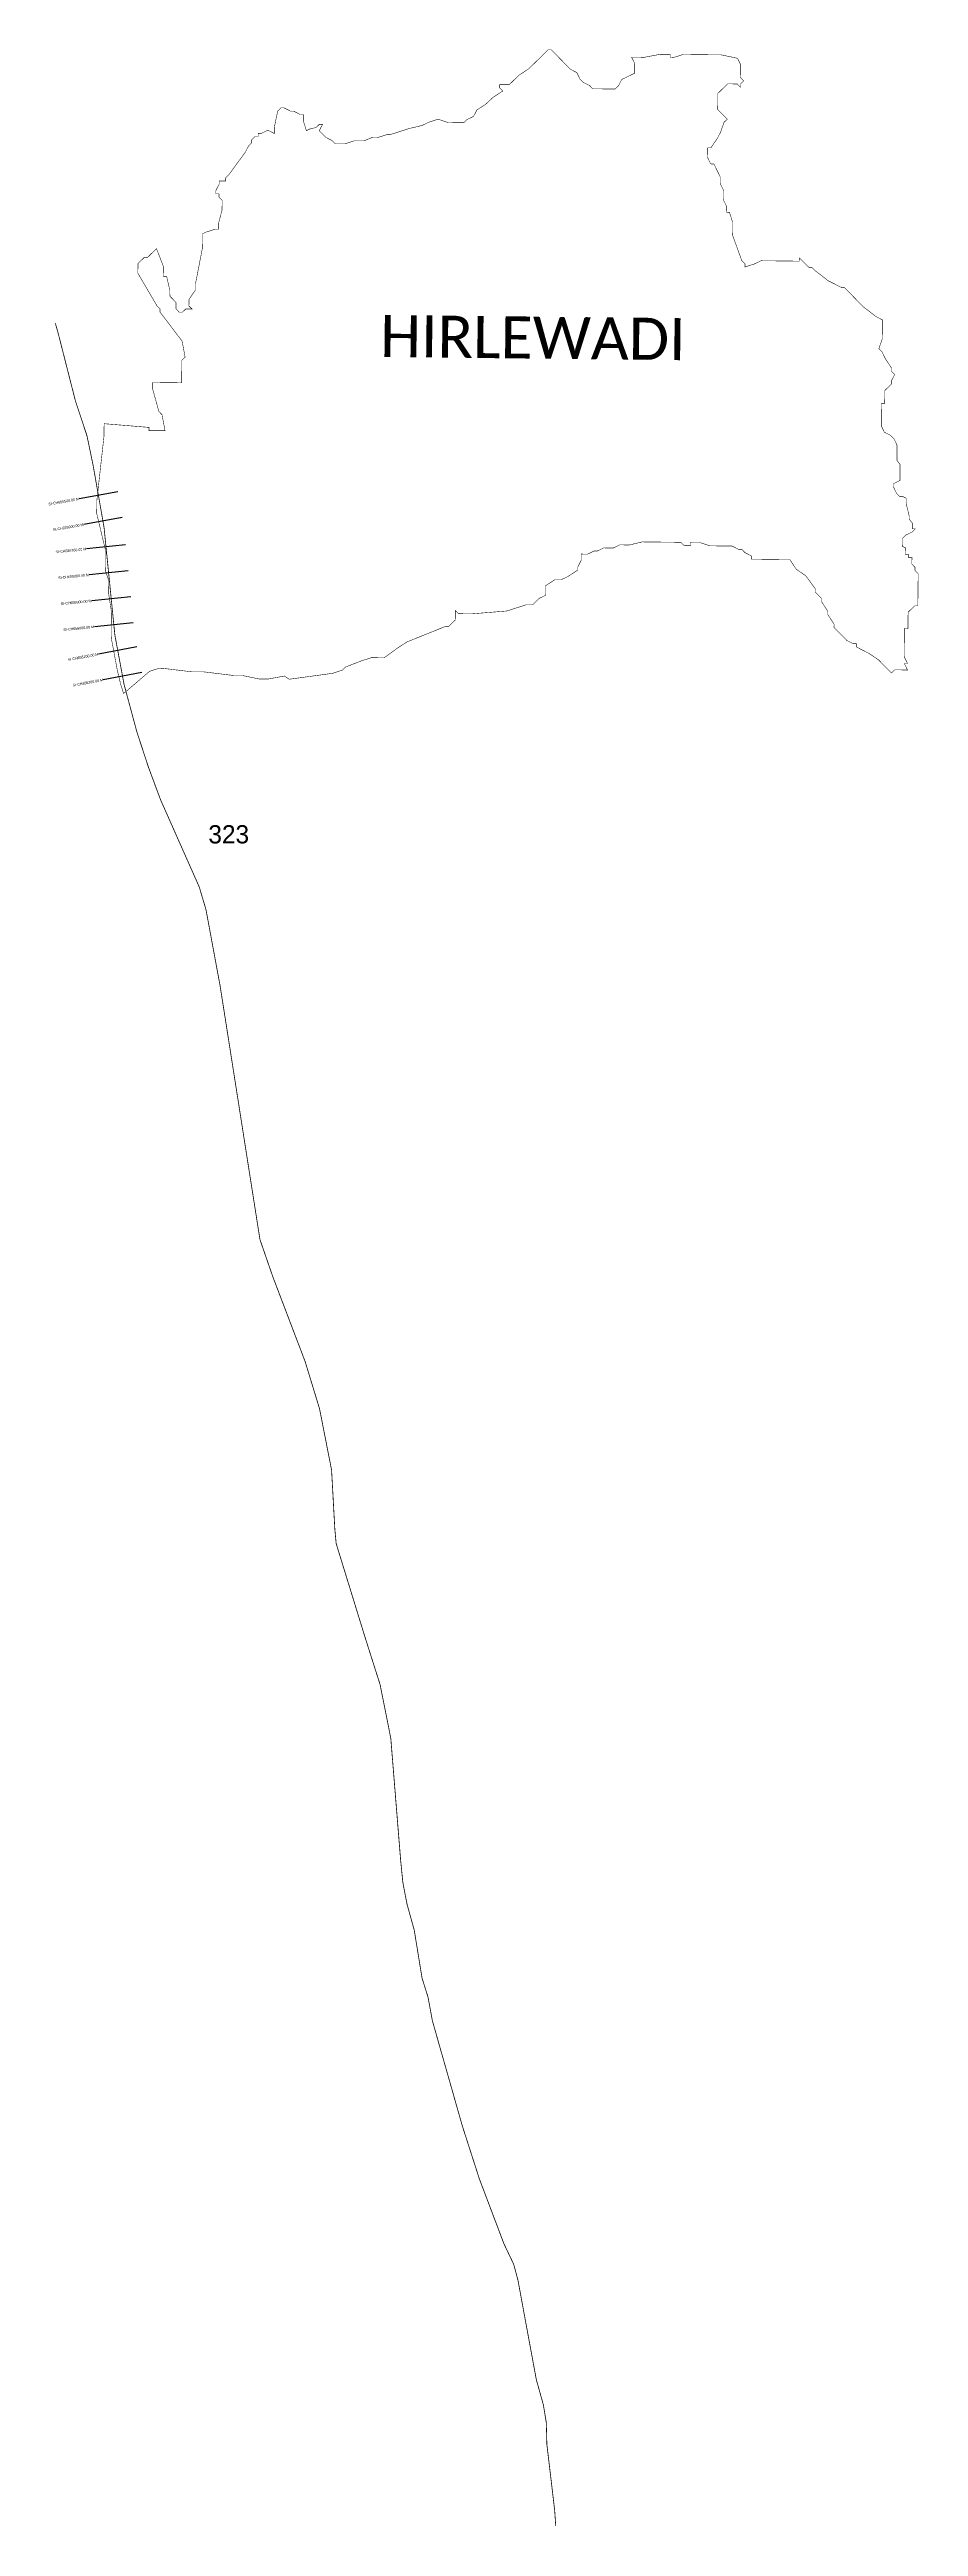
# Model space of a CAD drawing. Header units: metres. Extents: x 333181 to 336511, y 1782223 to 1791722.
import ezdxf
from ezdxf.enums import TextEntityAlignment as Align

# ---------------------------------------------------------------- set-up
doc = ezdxf.new("R2010")
doc.units = ezdxf.units.M
for name, color, linetype in [('CS', 134, 'Continuous'), ('CSMark', 6, 'Continuous'), ('NATURALLY PROTECTED', 3, 'Continuous'), ('VILLAGE NAME', 250, 'Continuous')]:
    doc.layers.add(name, color=color, linetype=linetype)

msp = doc.modelspace()

# ---------------------------------------------------------------- linework, layer by layer
at = {"color": 6, "const_width": 2}
msp.add_lwpolyline([(333389.7, 1790287.3), (333561.8, 1790273.1), (333561.8, 1790260.8), (333623.2, 1790260.2), (333611.6, 1790321.8), (333599.4, 1790334.3), (333575.7, 1790420.7), (333576, 1790445.3), (333686.8, 1790444.1), (333687.7, 1790530.3), (333700.2, 1790542.4), (333688.5, 1790604.1), (333603.6, 1790715.8), (333603.7, 1790728.1), (333591.6, 1790740.5), (333519, 1790864.4), (333519.4, 1790901.4), (333544.3, 1790925.7), (333556.6, 1790925.5), (333590.4, 1790958.6), (333617.8, 1790888), (333617.4, 1790851), (333629.7, 1790850.9), (333641.4, 1790799.3), (333642, 1790776.1), (333665.5, 1790752), (333665.3, 1790727.4), (333677.4, 1790715), (333689.7, 1790714.9), (333702.2, 1790727), (333726.8, 1790726.8), (333714.6, 1790739.2), (333714.9, 1790763.8), (333739.9, 1790800.5), (333740.2, 1790825.1), (333766.3, 1790960.2), (333766.9, 1791015.6), (333779.3, 1791021.6), (333816.3, 1791033.5), (333828.6, 1791033.4), (333828.9, 1791058), (333841.7, 1791107.1), (333842.1, 1791144), (333830, 1791156.4), (333830.1, 1791168.8), (333817.8, 1791168.9), (333817.9, 1791181.2), (333830.5, 1791205.7), (333830.7, 1791218), (333855.2, 1791217.7), (333855.4, 1791230), (333867.8, 1791242.2), (333930.3, 1791327.7), (333942.9, 1791352.1), (333955.3, 1791364.3), (333955.5, 1791376.6), (333967.9, 1791388.8), (333980.2, 1791388.7), (333980.3, 1791401), (333992.6, 1791400.8), (334017.4, 1791412.9), (334041.9, 1791400.3), (334042.2, 1791424.9), (334055.1, 1791486.3), (334067.6, 1791498.5), (334079.9, 1791498.4), (334104.4, 1791485.8), (334116.7, 1791485.6), (334141.2, 1791473.1), (334153.4, 1791472.9), (334153.2, 1791448.3), (334165.1, 1791411.3), (334177.4, 1791417.3), (334202.1, 1791423.2), (334214.6, 1791435.3), (334226.9, 1791435.2), (334214.3, 1791410.7), (334238.7, 1791385.8), (334263.1, 1791373.3), (334275.3, 1791360.8), (334312.2, 1791360.4), (334349.3, 1791372.3), (334386.2, 1791371.9), (334414.5, 1791383.9), (334435.6, 1791383.7), (334472.6, 1791395.6), (334484.9, 1791395.5), (334559, 1791419.3), (334608.4, 1791431), (334633.2, 1791443.1), (334670.2, 1791455), (334707, 1791442.3), (334768.5, 1791441.6), (334781, 1791453.8), (334805.7, 1791465.8), (334818.3, 1791490.3), (334852, 1791512.2), (334880.4, 1791538.8), (334917.6, 1791563.1), (334905.4, 1791575.5), (334905.5, 1791587.8), (334942.4, 1791587.4), (334979.8, 1791623.9), (335017, 1791648.2), (335091.6, 1791721.2), (335103.9, 1791721), (335177, 1791646.4), (335201.4, 1791633.8), (335213.5, 1791609), (335225.7, 1791596.6), (335250.2, 1791584.1), (335262.3, 1791571.6), (335348.5, 1791570.7), (335360.9, 1791582.8), (335373.5, 1791607.3), (335423, 1791631.4), (335423.4, 1791668.3), (335411.3, 1791693.1), (335460.6, 1791692.5), (335522.3, 1791704.1), (335559.2, 1791703.7), (335559, 1791691.5), (335571.3, 1791691.3), (335608.4, 1791703.2), (335756.1, 1791701.6), (335817.5, 1791688.6), (335829.5, 1791663.9), (335829, 1791614.7), (335841.2, 1791602.2), (335828.7, 1791590), (335828.6, 1791577.7), (335816.4, 1791590.2), (335779.5, 1791590.6), (335742.2, 1791554.1), (335741.5, 1791492.5), (335778, 1791455.2), (335765.6, 1791443), (335752.9, 1791406.2), (335740.3, 1791381.8), (335715.2, 1791345.1), (335702.9, 1791345.2), (335702.5, 1791308.3), (335714.6, 1791283.6), (335726.9, 1791283.4), (335751, 1791233.9), (335750.7, 1791209.3), (335762.7, 1791184.6), (335762.3, 1791147.6), (335774.4, 1791122.9), (335774.1, 1791098.3), (335786.4, 1791098.1), (335798.3, 1791061.1), (335797.8, 1791011.9), (335833.6, 1790913), (335845.8, 1790900.5), (335845.7, 1790888.2), (335882.7, 1790900.1), (335907.5, 1790912.2), (336055.2, 1790910.6), (336055.3, 1790922.9), (336091.8, 1790885.6), (336104.1, 1790885.4), (336116.3, 1790873), (336165.1, 1790835.5), (336214.1, 1790810.4), (336226.4, 1790810.2), (336299.4, 1790735.6), (336348.3, 1790698.1), (336372.7, 1790685.5), (336371.9, 1790611.7), (336359.2, 1790574.9), (336371.4, 1790562.5), (336383.4, 1790537.7), (336407.6, 1790500.5), (336407.5, 1790488.2), (336419.7, 1790475.8), (336407.1, 1790451.3), (336406.9, 1790439), (336382.1, 1790414.7), (336381.6, 1790365.4), (336369.2, 1790365.6), (336368.3, 1790279.4), (336380.3, 1790254.6), (336404.8, 1790242.1), (336417, 1790229.7), (336429, 1790204.9), (336428.4, 1790146.1), (336440.5, 1790130.9), (336439.8, 1790069.4), (336415.1, 1790057.3), (336415, 1790045), (336427, 1790020.3), (336439.2, 1790007.8), (336451.5, 1790007.7), (336463.7, 1790001.4), (336463.5, 1789982.9), (336475.3, 1789933.6), (336475.2, 1789921.3), (336487.3, 1789906.3), (336487.1, 1789884.2), (336499.4, 1789884.1), (336486.9, 1789871.9), (336462.2, 1789859.9), (336449.7, 1789847.7), (336449.4, 1789816.9), (336461.6, 1789810.7), (336461.4, 1789786), (336473.7, 1789785.9), (336473.6, 1789773.6), (336485.9, 1789773.5), (336485.6, 1789748.8), (336497.7, 1789736.4), (336497.6, 1789724.1), (336509.8, 1789711.7), (336508.5, 1789588.6), (336496.1, 1789588.7), (336471.3, 1789564.4), (336470.6, 1789502.8), (336458.3, 1789503), (336457.1, 1789392.2), (336469.1, 1789367.5), (336456.8, 1789367.6), (336468.9, 1789342.8), (336419.6, 1789343.4), (336407.2, 1789331.2), (336358.5, 1789381), (336321.8, 1789406), (336272.9, 1789431.2), (336272.9, 1789443.5), (336260.7, 1789443.6), (336236.2, 1789456.1), (336187.5, 1789505.9), (336187.6, 1789518.2), (336163.4, 1789555.4), (336163.6, 1789567.7), (336139.4, 1789604.9), (336139.5, 1789617.2), (336115.2, 1789642.1), (336115.3, 1789654.4), (336078.9, 1789704.1), (336042.3, 1789729.1), (336018, 1789766.3), (335870.4, 1789767.9), (335870.5, 1789780.2), (335846, 1789792.7), (335833.9, 1789805.2), (335821.5, 1789805.3), (335797, 1789817.9), (335710.9, 1789818.9), (335674.1, 1789831.5), (335637.2, 1789832), (335637.1, 1789819.7), (335612.4, 1789819.9), (335600.3, 1789832.4), (335452.6, 1789834), (335403.2, 1789822.2), (335366.3, 1789822.6), (335341.5, 1789810.6), (335304.6, 1789811), (335279.9, 1789798.9), (335267.6, 1789799.1), (335242.8, 1789787), (335218.2, 1789787.3), (335217.9, 1789762.7), (335205.4, 1789738.2), (335205.2, 1789725.9), (335168, 1789701.7), (335143.3, 1789689.7), (335118.7, 1789689.9), (335081.5, 1789665.7), (335081.1, 1789628.8), (335056.3, 1789616.8), (335031.5, 1789592.4), (335006.8, 1789592.7), (334932.7, 1789568.9), (334797.2, 1789558), (334748, 1789558.6), (334735.8, 1789571), (334735.4, 1789534.1), (334710.5, 1789509.8), (334698.2, 1789509.9), (334549.8, 1789450), (334512.6, 1789425.8), (334463, 1789389.4), (334413.8, 1789389.9), (334376.7, 1789378), (334315, 1789354.1), (334302.5, 1789341.9), (334265.4, 1789330), (334099, 1789307.2), (334080.7, 1789319.7), (334019, 1789308), (333982.1, 1789308.5), (333920.7, 1789321.5), (333883.8, 1789321.9), (333773.1, 1789335.4), (333723.9, 1789335.9), (333613.3, 1789349.4), (333601, 1789349.5), (333563.9, 1789337.6), (333464.5, 1789252.6), (333452.6, 1789289.6), (333440.9, 1789339), (333417.6, 1789462.3), (333418.7, 1789560.8), (333407.1, 1789634.8), (333407.7, 1789684), (333395.8, 1789721), (333396.6, 1789794.9), (333361.3, 1789943), (333361.8, 1789992.2), (333389.1, 1790238.1), (333389.7, 1790287.3)], dxfattribs=at)
at = {"layer": 'CS'}
for p, q in [((333441.7, 1790025.5), (333293.9, 1789999.5)), ((333459, 1789927), (333311.3, 1789901)), ((333471.6, 1789822.3), (333322.3, 1789807.3)), ((333481.6, 1789722.8), (333332.3, 1789707.8)), ((333491.5, 1789623.3), (333342.3, 1789608.3)), ((333501.5, 1789523.7), (333352.3, 1789508.8)), ((333515.7, 1789431.2), (333368.2, 1789403.8)), ((333533.9, 1789332.9), (333386.4, 1789305.5))]:
    msp.add_line(p, q, dxfattribs=at)
at = {"layer": 'NATURALLY PROTECTED', "const_width": 3, "flags": 128}
msp.add_lwpolyline([(333203, 1790671.9), (333214, 1790632.5), (333279.6, 1790375.1), (333324, 1790241), (333347.3, 1790128.4), (333374.5, 1789974.3), (333389.4, 1789889.7), (333412.3, 1789661.6), (333430.8, 1789477.5), (333466.2, 1789287), (333515.6, 1789104.1), (333560, 1788968.8), (333606, 1788845), (333682.3, 1788672.9), (333754.4, 1788510.4), (333780.1, 1788423.8), (333834.3, 1788131.1), (333887.6, 1787791.6), (333933, 1787502), (333987, 1787158.4), (334036.7, 1787014.7), (334160.2, 1786690.4), (334215.3, 1786509.8), (334261.5, 1786274.8), (334267.7, 1786162.1), (334274, 1786047.5), (334279, 1785992.8), (334325.4, 1785842.2), (334391.1, 1785629), (334447.5, 1785451.6), (334488.5, 1785245.4), (334509, 1784991.3), (334526.2, 1784778.3), (334534.6, 1784693.2), (334550.7, 1784609.5), (334578.3, 1784510.2), (334596.2, 1784400.3), (334608.3, 1784325.7), (334631, 1784253.9), (334648, 1784161.9), (334717.8, 1783916.8), (334763.2, 1783757.3), (334827.9, 1783556.2), (334921.9, 1783307.8), (334959.5, 1783228.6), (334975.8, 1783168.2), (334999.8, 1783037.7), (335046.2, 1782786.5), (335073.3, 1782689.3), (335084.5, 1782621), (335086.7, 1782537.6), (335103, 1782400.2), (335116.5, 1782285.6), (335120.7, 1782224.6)], dxfattribs=at)

# ---------------------------------------------------------------- texts
at = {"insert": (333789.2, 1788747.6), "char_height": 70, "attachment_point": 1}
msp.add_mtext_dynamic_manual_height_columns('323', width=95.172, gutter_width=1, heights=[0], dxfattribs=at)
at = {"layer": 'CSMark'}
for s, rotation, p in [('SI-CH655500.00 M', 10.00195, (333292.9, 1789999.3)), ('SI-CH655600.00 M', 10.00195, (333310.3, 1789900.8)), ('SI-CH655700.00 M', 5.72486, (333321.3, 1789807.2)), ('SI-CH655800.00 M', 5.72486, (333331.3, 1789707.7)), ('SI-CH655900.00 M', 5.72486, (333341.3, 1789608.2)), ('SI-CH656000.00 M', 5.72486, (333351.3, 1789508.7)), ('SI-CH656100.00 M', 10.5223, (333367.2, 1789403.6)), ('SI-CH656200.00 M', 10.5223, (333385.5, 1789305.3))]:
    msp.add_text(s, height=10, rotation=rotation, dxfattribs=at).set_placement(p, align=Align.MIDDLE_RIGHT)
at = {"layer": 'VILLAGE NAME', "insert": (334448.8, 1790704.5), "char_height": 161.109, "attachment_point": 1, "rotation": 359.37415}
msp.add_mtext_dynamic_manual_height_columns('{\\fCalibri|b0|i0|c0|p34;HIRLEWADI}', width=1589.786, gutter_width=805.5, heights=[0], dxfattribs=at)

doc.saveas('drawing.dxf')
